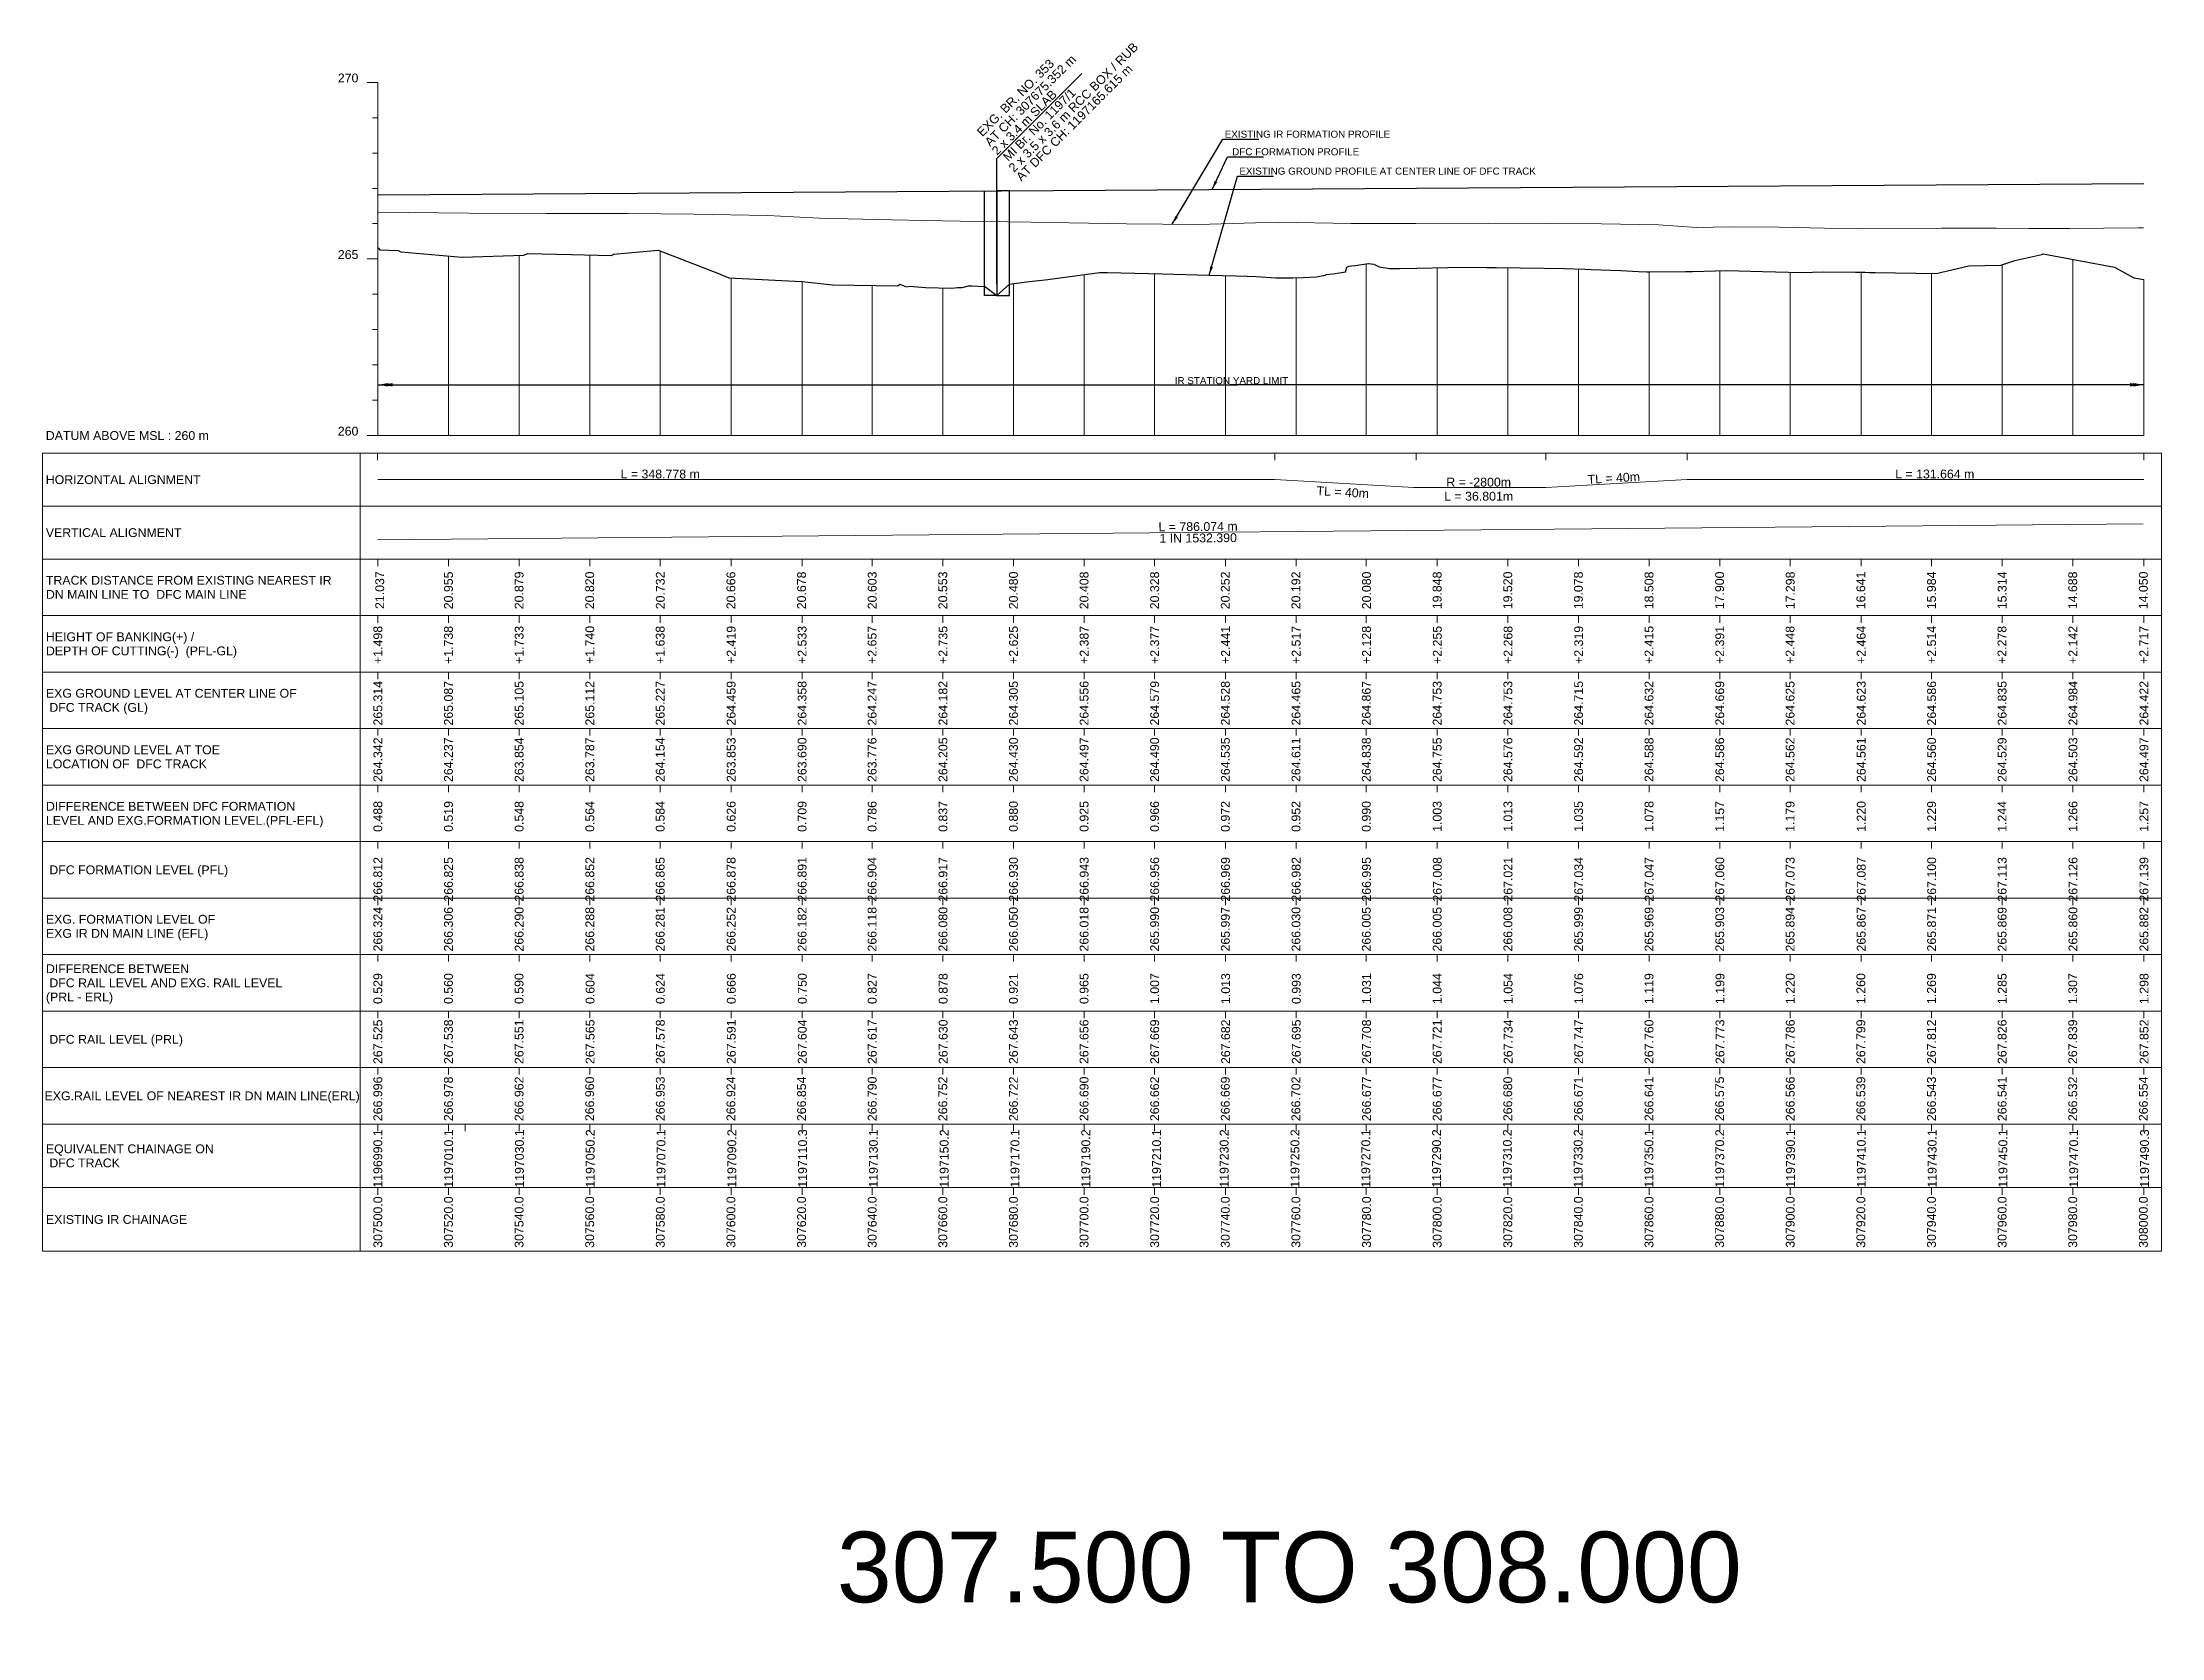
# Model space of a CAD drawing. Header units: metres. Extents: x 4905 to 19505, y -12340 to -11876.
# Drawn here: x 18905 to 19505, y -12340 to -11889 of the extents above; entities that cross this region are included whole.
import ezdxf
from ezdxf.enums import TextEntityAlignment as Align

# ---------------------------------------------------------------- set-up
doc = ezdxf.new("R2010")
doc.units = ezdxf.units.M
doc.header["$MEASUREMENT"] = 0
doc.layers.get('0').update_dxf_attribs({"lineweight": 0})
for name, color, linetype, lineweight in [('Horizontal Alignment', 7, 'Continuous', 0), ('LS BRIDGE INDICATION', 10, 'Continuous', 30), ('LS DATUM', 7, 'Continuous', 0), ('LS DATUM X', 7, 'Continuous', 0), ('LS DATUM Y', 7, 'Continuous', 0), ('LS DIFF. EXG.RL & PRO. RL', 10, 'Continuous', 0), ('LS DIFF. PFL & EFL', 10, 'Continuous', 0), ('LS EXG GL', 7, 'Continuous', 0), ('LS EXG IR CH', 7, 'Continuous', 0), ('LS EXG RL', 7, 'Continuous', 0), ('LS EXG. FL', 7, 'Continuous', 0), ('LS EXG. GL', 7, 'Continuous', 0), ('LS EXG. GL AT PRO. TOE', 7, 'Continuous', 0), ('LS EXG. IR CH', 7, 'Continuous', 0), ('LS EXG. RL', 7, 'Continuous', 0), ('LS FRAME', 7, 'Continuous', 0), ('LS PFL-EFL', 10, 'Continuous', 0), ('LS PRL-ERL', 10, 'Continuous', 0), ('LS PRO. CUT & FILL', 10, 'Continuous', 0), ('LS PRO. DFCC CH', 10, 'Continuous', 0), ('LS PRO. FL', 10, 'Continuous', 0), ('LS PRO. RL', 10, 'Continuous', 0), ('LS PROFILE EXG FL', 7, 'Continuous', 25), ('LS PROFILE EXG GL', 7, 'Continuous', 30), ('LS PROFILE PRO FL', 1, 'Continuous', 30), ('LS TICKS', 7, 'Continuous', 0), ('LS TRACK CENTER', 10, 'Continuous', 0), ("LS TRACK CENTER's", 10, 'Continuous', 0), ('Profile Fill', 7, 'Continuous', 0), ('Profile Grid', 7, 'Continuous', 0), ('Profile Horizontal Alignment', 7, 'Continuous', 0), ('Profile Vertical Alignment', 7, 'Continuous', 0)]:
    doc.layers.add(name, color=color, linetype=linetype, lineweight=lineweight)
for name, color, linetype in [("LS BRIDGE'S", 7, 'Continuous'), ('LS HORIZONTAL ALIGNMENT', 10, 'Continuous'), ('LS VERTICAL ALIGNMENT', 10, 'Continuous'), ('ref text', 3, 'Continuous'), ('STATION YARD LIMIT IN LS', 7, 'Continuous')]:
    doc.layers.add(name, color=color, linetype=linetype)
doc.styles.get("Standard").update_dxf_attribs({"font": 'arial.ttf'})
doc.styles.add('Style-Arial', font='arial.ttf')
doc.styles.add('StyleArial', font='arial.ttf')
doc.dimstyles.get("Standard").update_dxf_attribs({"dimtxt": 0.18, "dimasz": 0.18, "dimexe": 0.18, "dimexo": 0.0625, "dimgap": 0.09, "dimtad": 0, "dimtih": 1, "dimtoh": 1, "dimdec": 4, "dimzin": 0, "dimdsep": 46, "dimtxsty": 'Standard', "dimcen": 0.09, "dimadec": 0, "dimazin": 0, "dimtfac": 1, "dimtdec": 4, "dimtofl": 0, "dimtmove": 0, "dimatfit": 3, "dimfxl": 1, "dimtolj": 1, "dimtzin": 0, "dimarcsym": 0})

msp = doc.modelspace()

# ---------------------------------------------------------------- texts
at = {"layer": 'Horizontal Alignment', "color": 1, "char_height": 2.5, "attachment_point": 5, "line_spacing_factor": 0.96, "style": 'Style-Arial'}
for s, insert in [('L = 348.778 m', (19079.97, -12010.92, 0)), ('R = -2800m\\PL = 36.801m', (19311.76, -12015.21, 0)), ('L = 131.664 m', (19440.93, -12010.92, 0))]:
    msp.add_mtext(s, dxfattribs=dict(at, insert=insert))
for insert, rotation in [((19273.27, -12016.04, 0), 356.78051), ((19350.03, -12012.04, 0), 3.21949)]:
    msp.add_mtext('TL = 40m', dxfattribs=dict(at, insert=insert, rotation=rotation))
at = {"layer": "LS BRIDGE'S", "color": 10}
for s, p in [('2 x 3.5 x 3.6 m RCC BOX / RUB', (19180.15, -11925.61)), ('AT DFC CH: 1197165.615 m', (19182.24, -11928.16)), (' MI Br. No. 1197/1', (19177.85, -11923.21))]:
    msp.add_text(s, height=2.5, rotation=45, dxfattribs=at).set_placement(p)
at = {"layer": "LS BRIDGE'S"}
for s, p in [('EXG. BR. NO. 353', (19171.17, -11915.51)), ('AT CH: 307675.352 m', (19173.38, -11918.3)), ('2 x 3.4 m SLAB ', (19175.38, -11920.8))]:
    msp.add_text(s, height=2.5, rotation=45, dxfattribs=at).set_placement(p)
at = {"layer": 'LS DATUM', "color": 7, "style": 'StyleArial'}
msp.add_text('DATUM ABOVE MSL : 260 m', height=2.5, rotation=0.00003, dxfattribs=at).set_placement((18905.97, -12000), align=Align.MIDDLE_LEFT)
at = {"layer": 'LS DATUM Y', "color": 7, "lineweight": 0, "style": 'Style-Arial'}
for s, p in [('270', (18994.5, -11900)), ('270', (18994.5, -11900)), ('265', (18994.5, -11950)), ('260', (18994.5, -12000))]:
    msp.add_text(s, height=2.5, dxfattribs=at).set_placement(p, align=Align.RIGHT)
at = {"layer": 'LS DIFF. EXG.RL & PRO. RL', "color": 10, "style": 'StyleArial'}
for s, p in [('DIFFERENCE BETWEEN ', (18906, -12151)), ('(PRL - ERL)', (18906, -12159)), (' DFC RAIL LEVEL AND EXG. RAIL LEVEL ', (18906, -12155))]:
    msp.add_text(s, height=2.5, rotation=0.00003, dxfattribs=at).set_placement(p, align=Align.MIDDLE_LEFT)
at = {"layer": 'LS DIFF. PFL & EFL', "color": 10, "style": 'StyleArial'}
for s, p in [('DIFFERENCE BETWEEN DFC FORMATION ', (18906, -12105)), ('LEVEL AND EXG.FORMATION LEVEL.(PFL-EFL)', (18906, -12109))]:
    msp.add_text(s, height=2.5, rotation=0.00003, dxfattribs=at).set_placement(p, align=Align.MIDDLE_LEFT)
at = {"layer": 'LS EXG GL', "style": 'Style-Arial'}
for s, p in [('265.314', (19000, -12069.5)), ('265.087', (19020, -12069.5)), ('265.105', (19040.01, -12069.5)), ('265.112', (19060.03, -12069.5)), ('265.227', (19079.96, -12069.5)), ('264.459', (19100.05, -12069.5)), ('264.358', (19120.14, -12069.5)), ('264.247', (19139.97, -12069.5)), ('264.182', (19160.05, -12069.5)), ('264.305', (19180, -12069.5)), ('264.556', (19200.01, -12069.5)), ('264.579', (19219.99, -12069.5)), ('264.528', (19240.02, -12069.5)), ('264.465', (19260.03, -12069.5)), ('264.867', (19279.94, -12069.5)), ('264.753', (19300.01, -12069.5)), ('264.753', (19320.05, -12069.5)), ('264.715', (19340.06, -12069.5)), ('264.632', (19360.01, -12069.5)), ('264.669', (19380.03, -12069.5)), ('264.625', (19399.95, -12069.5)), ('264.623', (19420.1, -12069.5)), ('264.586', (19440.04, -12069.5)), ('264.835', (19459.99, -12069.5)), ('264.984', (19480.07, -12069.5)), ('264.422', (19500.17, -12069.5))]:
    msp.add_text(s, height=2.5, rotation=90, dxfattribs=at).set_placement(p, align=Align.MIDDLE_RIGHT)
at = {"layer": 'LS EXG IR CH', "lineweight": 0, "style": 'Style-Arial'}
for s, p in [('307500.0', (19000, -12215.47)), ('307520.0', (19020, -12215.47)), ('307540.0', (19040, -12215.47)), ('307560.0', (19060, -12215.47)), ('307580.0', (19080, -12215.47)), ('307600.0', (19100, -12215.47)), ('307620.0', (19120, -12215.47)), ('307640.0', (19140, -12215.47)), ('307660.0', (19160, -12215.47)), ('307680.0', (19180, -12215.47)), ('307700.0', (19200, -12215.47)), ('307720.0', (19220, -12215.47)), ('307740.0', (19240, -12215.47)), ('307760.0', (19260, -12215.47)), ('307780.0', (19280, -12215.47)), ('307800.0', (19300, -12215.47)), ('307820.0', (19320, -12215.47)), ('307840.0', (19340, -12215.47)), ('307860.0', (19360, -12215.47)), ('307880.0', (19380, -12215.47)), ('307900.0', (19400, -12215.47)), ('307920.0', (19420, -12215.47)), ('307940.0', (19440, -12215.47)), ('307960.0', (19460, -12215.47)), ('307980.0', (19480, -12215.47)), ('308000.0', (19500, -12215.47))]:
    msp.add_text(s, height=2.5, rotation=90, dxfattribs=at).set_placement(p, align=Align.MIDDLE_RIGHT)
at = {"layer": 'LS EXG RL', "style": 'Style-Arial'}
for s, p in [('266.996', (19000, -12181.54)), ('266.978', (19020, -12181.54)), ('266.962', (19040, -12181.54)), ('266.960', (19060, -12181.54)), ('266.953', (19080, -12181.54)), ('266.924', (19100, -12181.54)), ('266.854', (19120, -12181.54)), ('266.790', (19140, -12181.54)), ('266.752', (19160, -12181.54)), ('266.722', (19180, -12181.54)), ('266.690', (19200, -12181.54)), ('266.662', (19220, -12181.54)), ('266.669', (19240, -12181.54)), ('266.702', (19260, -12181.54)), ('266.677', (19280, -12181.54)), ('266.677', (19300, -12181.54)), ('266.680', (19320, -12181.54)), ('266.671', (19340, -12181.54)), ('266.641', (19360, -12181.54)), ('266.575', (19380, -12181.54)), ('266.566', (19400, -12181.54)), ('266.539', (19420, -12181.54)), ('266.543', (19440, -12181.54)), ('266.541', (19460, -12181.54)), ('266.532', (19480, -12181.54)), ('266.554', (19500, -12181.54))]:
    msp.add_text(s, height=2.5, rotation=90, dxfattribs=at).set_placement(p, align=Align.MIDDLE_RIGHT)
at = {"layer": 'LS EXG. FL'}
for s, p in [('266.324', (19000, -12133.5)), ('266.306', (19020, -12133.5)), ('266.290', (19040.01, -12133.5)), ('266.288', (19060.03, -12133.5)), ('266.281', (19079.96, -12133.5)), ('266.252', (19100.05, -12133.5)), ('266.182', (19120.14, -12133.5)), ('266.118', (19139.97, -12133.5)), ('266.080', (19160.05, -12133.5)), ('266.050', (19180, -12133.5)), ('266.018', (19200.01, -12133.5)), ('265.990', (19219.99, -12133.5)), ('265.997', (19240.02, -12133.5)), ('266.030', (19260.03, -12133.5)), ('266.005', (19279.94, -12133.5)), ('266.005', (19300.01, -12133.5)), ('266.008', (19320.05, -12133.5)), ('265.999', (19340.06, -12133.5)), ('265.969', (19360.01, -12133.5)), ('265.903', (19380.03, -12133.5)), ('265.894', (19399.95, -12133.5)), ('265.867', (19420.1, -12133.5)), ('265.871', (19440.04, -12133.5)), ('265.869', (19459.99, -12133.5)), ('265.860', (19480.07, -12133.5)), ('265.882', (19500.17, -12133.5))]:
    msp.add_text(s, height=2.5, rotation=90, dxfattribs=at).set_placement(p, align=Align.MIDDLE_RIGHT)
at = {"layer": 'LS EXG. FL', "style": 'StyleArial'}
for s, p in [('EXG. FORMATION LEVEL OF', (18906, -12137)), ('EXG IR DN MAIN LINE (EFL)', (18906, -12141))]:
    msp.add_text(s, height=2.5, rotation=0.00003, dxfattribs=at).set_placement(p, align=Align.MIDDLE_LEFT)
at = {"layer": 'LS EXG. GL', "color": 7, "style": 'StyleArial'}
for s, p in [('EXG GROUND LEVEL AT CENTER LINE OF ', (18906, -12073)), (' DFC TRACK (GL)', (18906, -12077))]:
    msp.add_text(s, height=2.5, rotation=0.00003, dxfattribs=at).set_placement(p, align=Align.MIDDLE_LEFT)
at = {"layer": 'LS EXG. GL AT PRO. TOE'}
for s, p in [('264.342', (19000, -12085.5)), ('264.237', (19020, -12085.5)), ('263.854', (19040.01, -12085.5)), ('263.787', (19060.03, -12085.5)), ('264.154', (19079.96, -12085.5)), ('263.853', (19100.05, -12085.5)), ('263.690', (19120.14, -12085.5)), ('263.776', (19139.97, -12085.5)), ('264.205', (19160.05, -12085.5)), ('264.430', (19180, -12085.5)), ('264.497', (19200.01, -12085.5)), ('264.490', (19219.99, -12085.5)), ('264.535', (19240.02, -12085.5)), ('264.611', (19260.03, -12085.5)), ('264.838', (19279.94, -12085.5)), ('264.755', (19300.01, -12085.5)), ('264.576', (19320.05, -12085.5)), ('264.592', (19340.06, -12085.5)), ('264.588', (19360.01, -12085.5)), ('264.586', (19380.03, -12085.5)), ('264.562', (19399.95, -12085.5)), ('264.561', (19420.1, -12085.5)), ('264.560', (19440.04, -12085.5)), ('264.529', (19459.99, -12085.5)), ('264.503', (19480.07, -12085.5)), ('264.497', (19500.17, -12085.5))]:
    msp.add_text(s, height=2.5, rotation=90, dxfattribs=at).set_placement(p, align=Align.MIDDLE_RIGHT)
at = {"layer": 'LS EXG. GL AT PRO. TOE', "color": 7, "style": 'StyleArial'}
for s, p in [('EXG GROUND LEVEL AT TOE', (18906, -12089)), ('LOCATION OF  DFC TRACK', (18906, -12093))]:
    msp.add_text(s, height=2.5, rotation=0.00003, dxfattribs=at).set_placement(p, align=Align.MIDDLE_LEFT)
at = {"layer": 'LS EXG. IR CH', "style": 'StyleArial'}
msp.add_text('EXISTING IR CHAINAGE', height=2.5, rotation=0.00003, dxfattribs=at).set_placement((18906, -12222), align=Align.MIDDLE_LEFT)
at = {"layer": 'LS EXG. RL', "style": 'StyleArial'}
msp.add_text('EXG.RAIL LEVEL OF NEAREST IR DN MAIN LINE(ERL)', height=2.5, rotation=0.00003, dxfattribs=at).set_placement((18905.61, -12187), align=Align.MIDDLE_LEFT)
at = {"layer": 'LS HORIZONTAL ALIGNMENT', "style": 'StyleArial'}
msp.add_text('HORIZONTAL ALIGNMENT', height=2.5, rotation=0.00003, dxfattribs=at).set_placement((18905.97, -12012.5), align=Align.MIDDLE_LEFT)
at = {"layer": 'LS PFL-EFL'}
for s, p in [('0.488', (19000, -12103.5)), ('0.519', (19020, -12103.5)), ('0.548', (19040.01, -12103.5)), ('0.564', (19060.03, -12103.5)), ('0.584', (19079.96, -12103.5)), ('0.626', (19100.05, -12103.5)), ('0.709', (19120.14, -12103.5)), ('0.786', (19139.97, -12103.5)), ('0.837', (19160.05, -12103.5)), ('0.880', (19180, -12103.5)), ('0.925', (19200.01, -12103.5)), ('0.966', (19219.99, -12103.5)), ('0.972', (19240.02, -12103.5)), ('0.952', (19260.03, -12103.5)), ('0.990', (19279.94, -12103.5)), ('1.003', (19300.01, -12103.5)), ('1.013', (19320.05, -12103.5)), ('1.035', (19340.06, -12103.5)), ('1.078', (19360.01, -12103.5)), ('1.157', (19380.03, -12103.5)), ('1.179', (19399.95, -12103.5)), ('1.220', (19420.1, -12103.5)), ('1.229', (19440.04, -12103.5)), ('1.244', (19459.99, -12103.5)), ('1.266', (19480.07, -12103.5)), ('1.257', (19500.17, -12103.5))]:
    msp.add_text(s, height=2.5, rotation=90, dxfattribs=at).set_placement(p, align=Align.MIDDLE_RIGHT)
for s, p in [('266.812', (19000, -12125.68)), ('266.825', (19020, -12125.68)), ('266.838', (19040.01, -12125.68)), ('266.852', (19060.03, -12125.68)), ('266.865', (19079.96, -12125.68)), ('266.878', (19100.05, -12125.68)), ('266.891', (19120.15, -12125.68)), ('266.904', (19139.97, -12125.68)), ('266.917', (19160.05, -12125.68)), ('266.930', (19180.01, -12125.68)), ('266.943', (19200.03, -12125.68)), ('266.956', (19220.01, -12125.68)), ('266.969', (19240.05, -12125.68)), ('266.982', (19260.06, -12125.68)), ('266.995', (19279.98, -12125.68)), ('267.008', (19300.05, -12125.68)), ('267.021', (19320.08, -12125.68)), ('267.034', (19340.09, -12125.68)), ('267.047', (19360.04, -12125.68)), ('267.060', (19380.06, -12125.68)), ('267.073', (19399.98, -12125.68)), ('267.087', (19420.11, -12125.68)), ('267.100', (19440.05, -12125.68)), ('267.113', (19460, -12125.68)), ('267.126', (19480.07, -12125.68)), ('267.139', (19500.17, -12125.68))]:
    msp.add_text(s, height=2.5, rotation=90, dxfattribs=at).set_placement(p, align=Align.MIDDLE_CENTER)
at = {"layer": 'LS PRL-ERL'}
for s, p in [('0.529', (19001.25, -12161)), ('0.560', (19021.25, -12161)), ('0.590', (19041.25, -12161)), ('0.604', (19061.35, -12161)), ('0.624', (19081.25, -12161)), ('0.666', (19101.35, -12161)), ('0.750', (19121.45, -12161)), ('0.827', (19141.25, -12161)), ('0.878', (19161.35, -12161)), ('0.921', (19181.25, -12161)), ('0.965', (19201.25, -12161)), ('1.007', (19221.25, -12161)), ('1.013', (19241.35, -12161)), ('0.993', (19261.35, -12161)), ('1.031', (19281.25, -12161)), ('1.044', (19301.25, -12161)), ('1.054', (19321.35, -12161)), ('1.076', (19341.35, -12161)), ('1.119', (19361.25, -12161)), ('1.199', (19381.35, -12161)), ('1.220', (19401.25, -12161)), ('1.260', (19421.25, -12161)), ('1.269', (19441.25, -12161)), ('1.285', (19461.25, -12161)), ('1.307', (19481.25, -12161)), ('1.298', (19501.45, -12161))]:
    msp.add_text(s, height=2.5, rotation=90, dxfattribs=at).set_placement(p)
at = {"layer": 'LS PRO. CUT & FILL', "color": 10, "style": 'StyleArial'}
for s, p in [('HEIGHT OF BANKING(+) /', (18906, -12057)), ('DEPTH OF CUTTING(-)  (PFL-GL)', (18906, -12061))]:
    msp.add_text(s, height=2.5, rotation=0.00003, dxfattribs=at).set_placement(p, align=Align.MIDDLE_LEFT)
at = {"layer": 'LS PRO. DFCC CH', "color": 10, "style": 'Style-Arial'}
for s, p in [('EQUIVALENT CHAINAGE ON ', (18906, -12202)), (' DFC TRACK', (18906, -12206))]:
    msp.add_text(s, height=2.5, rotation=0.00003, dxfattribs=at).set_placement(p, align=Align.MIDDLE_LEFT)
at = {"layer": 'LS PRO. DFCC CH'}
for s, p in [('1196990.1', (19001.25, -12213)), ('1197010.1', (19021.3, -12213)), ('1197030.1', (19041.35, -12213)), ('1197050.2', (19061.4, -12213)), ('1197070.1', (19081.45, -12213)), ('1197090.2', (19101.5, -12213)), ('1197110.3', (19121.54, -12213)), ('1197130.1', (19141.59, -12213)), ('1197150.2', (19161.64, -12213)), ('1197170.1', (19181.69, -12213)), ('1197190.2', (19201.74, -12213)), ('1197210.1', (19221.79, -12213)), ('1197230.2', (19240.94, -12213)), ('1197250.2', (19260.99, -12213)), ('1197270.1', (19281.04, -12213)), ('1197290.2', (19301.09, -12213)), ('1197310.2', (19321.14, -12213)), ('1197330.2', (19341.19, -12213)), ('1197350.1', (19361.23, -12213)), ('1197370.2', (19381.28, -12213)), ('1197390.1', (19401.33, -12213)), ('1197410.1', (19421.38, -12213)), ('1197430.1', (19441.43, -12213)), ('1197450.1', (19461.48, -12213)), ('1197470.1', (19481.53, -12213)), ('1197490.3', (19501.58, -12213))]:
    msp.add_text(s, height=2.5, rotation=90, dxfattribs=at).set_placement(p)
at = {"layer": 'LS PRO. FL', "color": 10, "style": 'StyleArial'}
msp.add_text(' DFC FORMATION LEVEL (PFL) ', height=2.5, rotation=0.00003, dxfattribs=at).set_placement((18906, -12123), align=Align.MIDDLE_LEFT)
at = {"layer": 'LS PRO. RL'}
for s, p in [('267.525', (19001.25, -12178)), ('267.538', (19021.25, -12178)), ('267.565', (19061.35, -12178)), ('267.578', (19081.25, -12178)), ('267.604', (19121.45, -12178)), ('267.630', (19161.35, -12178)), ('267.643', (19181.25, -12178)), ('267.656', (19201.25, -12178)), ('267.669', (19221.25, -12178)), ('267.695', (19261.35, -12178)), ('267.708', (19281.25, -12178)), ('267.734', (19321.35, -12178)), ('267.760', (19361.25, -12178)), ('267.773', (19381.35, -12178)), ('267.786', (19401.25, -12178)), ('267.799', (19421.25, -12178)), ('267.826', (19461.25, -12178)), ('267.839', (19481.25, -12178)), ('267.551', (19041.25, -12178)), ('267.591', (19101.35, -12178)), ('267.617', (19141.25, -12178)), ('267.682', (19241.35, -12178)), ('267.721', (19301.25, -12178)), ('267.747', (19341.35, -12178)), ('267.812', (19441.25, -12178)), ('267.852', (19501.45, -12178))]:
    msp.add_text(s, height=2.5, rotation=90, dxfattribs=at).set_placement(p)
at = {"layer": 'LS PRO. RL', "color": 10, "style": 'StyleArial'}
msp.add_text(' DFC RAIL LEVEL (PRL)', height=2.5, rotation=0.00003, dxfattribs=at).set_placement((18906, -12171), align=Align.MIDDLE_LEFT)
at = {"layer": 'LS PROFILE EXG FL', "color": 7, "linetype": 'Continuous', "lineweight": 0, "style": 'Style-Arial'}
msp.add_text('EXISTING IR FORMATION PROFILE', height=2, dxfattribs=at).set_placement((19239.84, -11915.66, 0))
at = {"layer": 'LS PROFILE EXG GL', "color": 7, "lineweight": 0, "style": 'Style-Arial'}
msp.add_text('EXISTING GROUND PROFILE AT CENTER LINE OF DFC TRACK', height=2, dxfattribs=at).set_placement((19243.99, -11926.12, 0))
at = {"layer": 'LS PROFILE PRO FL', "style": 'Style-Arial'}
msp.add_text('  DFC FORMATION PROFILE', height=2, dxfattribs=at).set_placement((19240.39, -11920.64))
at = {"layer": 'LS TRACK CENTER'}
for s, p in [('21.037', (19001.79, -12049.12)), ('20.955 ', (19021.25, -12049.2)), ('20.879 ', (19041.25, -12049.2)), ('20.820 ', (19061.25, -12049.2)), ('20.732 ', (19081.25, -12049.2)), ('20.666 ', (19101.25, -12049.2)), ('20.678 ', (19121.25, -12049.2)), ('20.603 ', (19141.25, -12049.2)), ('20.553 ', (19161.25, -12049.2)), ('20.480 ', (19181.25, -12049.2)), ('20.408 ', (19201.25, -12049.2)), ('20.328 ', (19221.25, -12049.2)), ('20.252 ', (19241.25, -12049.2)), ('20.192 ', (19261.25, -12049.2)), ('20.080 ', (19281.25, -12049.2)), ('19.848 ', (19301.25, -12049.2)), ('19.520 ', (19321.25, -12049.2)), ('19.078 ', (19341.25, -12049.2)), ('18.508 ', (19361.25, -12049.2)), ('17.900 ', (19381.25, -12049.2)), ('17.298 ', (19401.25, -12049.2)), ('16.641 ', (19421.25, -12049.2)), ('15.984 ', (19441.25, -12049.2)), ('15.314 ', (19461.25, -12049.2)), ('14.688 ', (19481.25, -12049.2)), ('14.050 ', (19501.25, -12049.2))]:
    msp.add_text(s, height=2.5, rotation=90, dxfattribs=at).set_placement(p)
for s, p in [('+1.498', (19000, -12059.3)), ('+1.738', (19020, -12059.3)), ('+1.733', (19040.01, -12059.3)), ('+1.740', (19060.03, -12059.3)), ('+1.638', (19079.96, -12059.3)), ('+2.419', (19100.05, -12059.3)), ('+2.533', (19120.15, -12059.3)), ('+2.657', (19139.97, -12059.3)), ('+2.735', (19160.05, -12059.3)), ('+2.625', (19180.01, -12059.3)), ('+2.387', (19200.03, -12059.3)), ('+2.377', (19220.01, -12059.3)), ('+2.441', (19240.05, -12059.3)), ('+2.517', (19260.06, -12059.3)), ('+2.128', (19279.98, -12059.3)), ('+2.255', (19300.05, -12059.3)), ('+2.268', (19320.08, -12059.3)), ('+2.319', (19340.09, -12059.3)), ('+2.415', (19360.01, -12059.3)), ('+2.391', (19380.03, -12059.3)), ('+2.448', (19399.94, -12059.3)), ('+2.464', (19420.08, -12059.3)), ('+2.514', (19440.02, -12059.3)), ('+2.278', (19459.97, -12059.3)), ('+2.717', (19500.13, -12059.3))]:
    msp.add_text(s, height=2.5, rotation=90, dxfattribs=at).set_placement(p, align=Align.MIDDLE_CENTER)
at = {"layer": "LS TRACK CENTER's", "color": 10, "style": 'StyleArial'}
for s, p in [('TRACK DISTANCE FROM EXISTING NEAREST IR ', (18906, -12041)), ('DN MAIN LINE TO  DFC MAIN LINE', (18906, -12045))]:
    msp.add_text(s, height=2.5, rotation=0.00003, dxfattribs=at).set_placement(p, align=Align.MIDDLE_LEFT)
at = {"layer": 'LS VERTICAL ALIGNMENT', "style": 'StyleArial'}
msp.add_text('VERTICAL ALIGNMENT', height=2.5, rotation=0.00003, dxfattribs=at).set_placement((18905.97, -12027.5), align=Align.MIDDLE_LEFT)
at = {"layer": 'Profile Fill', "color": 1, "style": 'Style-Arial'}
msp.add_text('+2.142', height=2.5, rotation=90, dxfattribs=at).set_placement((19480.04, -12059.3), align=Align.MIDDLE_CENTER)
at = {"layer": 'Profile Vertical Alignment', "color": 1, "insert": (19232.31, -12027.42), "char_height": 2.5, "attachment_point": 5, "rotation": 0.51204, "line_spacing_factor": 0.776524, "style": 'Style-Arial'}
msp.add_mtext('L = 786.074 m\\P1 IN 1532.390', dxfattribs=at)
at = {"layer": 'ref text', "color": 5, "insert": (19130, -12330.71), "char_height": 20, "width": 256.3165, "attachment_point": 7, "bg_fill": 3, "box_fill_scale": 1.5, "bg_fill_color": 256, "bg_fill_transparency": 0}
msp.add_mtext('307.500 TO 308.000', dxfattribs=at)
at = {"layer": 'STATION YARD LIMIT IN LS', "lineweight": 15, "insert": (19241.75, -11984.47), "char_height": 2, "attachment_point": 5, "rotation": 0.00003, "line_spacing_factor": 0.84, "style": 'Style-Arial'}
msp.add_mtext('IR STATION YARD LIMIT', dxfattribs=at)

# ---------------------------------------------------------------- linework, layer by layer
msp.add_lwpolyline([(18905, -12005), (18995, -12005)])
at = {"layer": 'LS BRIDGE INDICATION'}
for points in [[(19171.85, -11930.76), (19175.35, -11930.73), (19175.35, -11960.31), (19171.85, -11960.31)], [(19175.35, -11960.31), (19178.85, -11960.31), (19178.85, -11930.71), (19175.35, -11930.73)]]:
    msp.add_lwpolyline(points, close=True, dxfattribs=at)
at = {"layer": "LS BRIDGE'S"}
msp.add_lwpolyline([(19175.35, -11957.17), (19175.35, -11921.51), (19199.4, -11897.46)], dxfattribs=at)
at = {"layer": 'LS DATUM X', "color": 7, "linetype": 'Continuous', "lineweight": 0}
msp.add_line((19000, -12000), (19500.17, -12000), dxfattribs=at)
at = {"layer": 'LS DATUM Y', "color": 7, "linetype": 'Continuous', "lineweight": 0}
for p, q in [((18997, -11900), (19000, -11900)), ((18997, -11900), (19000, -11900)), ((19000, -12000), (19000, -11900)), ((18998.5, -11910), (19000, -11910)), ((18998.5, -11920), (19000, -11920)), ((18998.5, -11930), (19000, -11930)), ((18998.5, -11940), (19000, -11940)), ((18997, -11950), (19000, -11950)), ((18998.5, -11960), (19000, -11960)), ((18998.5, -11970), (19000, -11970)), ((18998.5, -11980), (19000, -11980)), ((18998.5, -11990), (19000, -11990)), ((18997, -12000), (19000, -12000))]:
    msp.add_line(p, q, dxfattribs=at)
at = {"layer": 'LS FRAME'}
for points in [[(18995, -12231), (18905, -12231), (18905, -12005)], [(18995, -12020), (18905, -12020)], [(18995, -12035), (18905, -12035)], [(18995, -12051), (18905, -12051)], [(18905, -12051), (18995, -12051)], [(18995, -12067), (18905, -12067)], [(18905, -12067), (18995, -12067)], [(18995, -12083), (18905, -12083)], [(18905, -12083), (18995, -12083)], [(18995, -12099), (18905, -12099)], [(18995, -12115), (18905, -12115)], [(18905, -12115), (18995, -12115)], [(18995, -12131), (18905, -12131)], [(18905, -12131), (18995, -12131)], [(18995, -12147), (18905, -12147)], [(18905, -12147), (18995, -12147)], [(18995, -12163), (18905, -12163)], [(18905, -12163), (18995, -12163)], [(18995, -12179), (18905, -12179)], [(18995, -12195), (18905, -12195)], [(18995, -12213), (18905, -12213)]]:
    msp.add_lwpolyline(points, dxfattribs=at)
at = {"layer": 'LS FRAME', "color": 7, "linetype": 'Continuous', "lineweight": 0, "flags": 128}
for points in [[(18995, -12020), (19505.17, -12020), (19505.17, -12005), (18995, -12005), (18995, -12020)], [(18995, -12035), (19505.17, -12035), (19505.17, -12020), (18995, -12020), (18995, -12035)], [(18995, -12051), (19505.17, -12051), (19505.17, -12035), (18995, -12035), (18995, -12051)], [(18995, -12067), (19505.17, -12067), (19505.17, -12051), (18995, -12051), (18995, -12067)], [(18995, -12083), (19505.17, -12083), (19505.17, -12067), (18995, -12067), (18995, -12083)], [(18995, -12099), (19505.17, -12099), (19505.17, -12083), (18995, -12083), (18995, -12099)], [(18995, -12115), (19505.17, -12115), (19505.17, -12099), (18995, -12099), (18995, -12115)], [(18995, -12131), (19505.17, -12131), (19505.17, -12115), (18995, -12115), (18995, -12131)], [(18995, -12147), (19505.17, -12147), (19505.17, -12131), (18995, -12131), (18995, -12147)], [(18995, -12163), (19505.17, -12163), (19505.17, -12147), (18995, -12147), (18995, -12163)], [(18995, -12179), (19505.17, -12179), (19505.17, -12163), (18995, -12163), (18995, -12179)], [(18995, -12195), (19505.17, -12195), (19505.17, -12179), (18995, -12179), (18995, -12195)], [(18995, -12213), (19505.17, -12213), (19505.17, -12195), (18995, -12195), (18995, -12213)], [(18995, -12231), (19505.17, -12231), (19505.17, -12213), (18995, -12213), (18995, -12231)]]:
    msp.add_lwpolyline(points, close=True, dxfattribs=at)
at = {"layer": 'LS PROFILE EXG FL', "lineweight": 0}
msp.add_lwpolyline([(19000, -11936.76), (19025.74, -11936.99), (19047.65, -11937.16), (19070.84, -11937.08), (19089.52, -11937.3), (19110.35, -11937.65), (19125.12, -11938.46), (19145.44, -11938.95), (19164.95, -11939.29), (19184.98, -11939.57), (19212.01, -11940.01), (19232.43, -11940.24), (19254.98, -11939.62), (19275.61, -11939.94), (19294.01, -11939.97), (19314.61, -11939.89), (19346.53, -11940.04), (19362.72, -11940.36), (19373.48, -11941.09), (19382.88, -11940.92), (19396.89, -11940.99), (19409.67, -11941.26), (19420.05, -11941.33), (19442.74, -11941.28), (19457.02, -11941.29), (19458.35, -11941.3), (19467.59, -11941.37), (19472.37, -11941.38), (19479.13, -11941.41), (19498.51, -11941.21), (19500, -11941.18)], dxfattribs=at)
at = {"layer": 'LS PROFILE EXG GL', "flags": 128}
msp.add_lwpolyline([(19000, -11946.86), (19000.05, -11946.85), (19000.59, -11947.45), (19005.72, -11947.64), (19006.48, -11948.02), (19023.85, -11949.45), (19041.39, -11948.91), (19042.37, -11948.41), (19054.73, -11948.78), (19066.2, -11949), (19066.7, -11948.66), (19079.4, -11947.51), (19095.99, -11953.91), (19099.43, -11955.38), (19120.06, -11956.41), (19128.9, -11957.36), (19147.28, -11957.64), (19147.88, -11957.18), (19149.76, -11957.85), (19150.57, -11957.72), (19155.12, -11958.05), (19162.54, -11958.25), (19164.3, -11958.11), (19165.49, -11958.11), (19167.25, -11957.65), (19168.35, -11957.57), (19171.61, -11957.76), (19171.85, -11957.74), (19175.35, -11960.31), (19178.85, -11957.1), (19183.74, -11956.47), (19189.71, -11955.83), (19204.42, -11953.85), (19204.51, -11953.84), (19205, -11953.82), (19206.63, -11953.86), (19222.09, -11954.26), (19235.43, -11954.61), (19243, -11954.8), (19246.2, -11954.84), (19248.76, -11955), (19254.29, -11955.34), (19259.13, -11955.39), (19262.09, -11955.25), (19265.71, -11955.09), (19268.37, -11954.62), (19268.5, -11954.38), (19270.53, -11954.23), (19274.04, -11953.6), (19274.4, -11952.32), (19274.83, -11952.12), (19275.09, -11952.05), (19275.74, -11951.96), (19276.82, -11951.81), (19280.53, -11951.25), (19280.65, -11951.24), (19281.33, -11951.36), (19282.1, -11951.5), (19283.62, -11952.23), (19286.54, -11952.72), (19289.38, -11952.66), (19294.26, -11952.57), (19303.03, -11952.42), (19306.73, -11952.35), (19314.02, -11952.39), (19314.8, -11952.39), (19316.67, -11952.42), (19330.32, -11952.61), (19335.87, -11952.68), (19341.79, -11952.91), (19343.65, -11952.98), (19352.05, -11953.31), (19356.98, -11953.55), (19359.41, -11953.67), (19359.83, -11953.68), (19370.32, -11953.57), (19372.33, -11953.55), (19382.09, -11953.25), (19392.14, -11953.57), (19403.16, -11953.83), (19409.43, -11953.68), (19418.52, -11953.76), (19421.19, -11953.78), (19422.49, -11953.83), (19424.06, -11953.85), (19441.3, -11954.16), (19450.62, -11951.95), (19459.67, -11951.76), (19463.62, -11950.46), (19471.28, -11948.72), (19471.66, -11948.59), (19491.82, -11952.35), (19497.35, -11955.33), (19500.17, -11955.78)], dxfattribs=at)
at = {"layer": 'LS PROFILE PRO FL'}
msp.add_line((19000, -11931.88), (19500.17, -11928.61), dxfattribs=at)
at = {"layer": 'LS TICKS', "color": 7, "linetype": 'Continuous', "lineweight": 0, "flags": 128}
for points in [[(18999.92, -12007), (18999.92, -12005)], [(19294.03, -12007), (19294.03, -12005)], [(19330.83, -12007), (19330.83, -12005)], [(19370.83, -12007), (19370.83, -12005)], [(19500.17, -12007), (19500.17, -12005)], [(19000, -12037), (19000, -12035)], [(19020, -12037), (19020, -12035)], [(19040.01, -12037), (19040.01, -12035)], [(19060.03, -12037), (19060.03, -12035)], [(19079.96, -12037), (19079.96, -12035)], [(19100.05, -12037), (19100.05, -12035)], [(19120.14, -12037), (19120.14, -12035)], [(19139.97, -12037), (19139.97, -12035)], [(19160.05, -12037), (19160.05, -12035)], [(19180, -12037), (19180, -12035)], [(19200.01, -12037), (19200.01, -12035)], [(19219.99, -12037), (19219.99, -12035)], [(19240.02, -12037), (19240.02, -12035)], [(19260.03, -12037), (19260.03, -12035)], [(19279.94, -12037), (19279.94, -12035)], [(19300.01, -12037), (19300.01, -12035)], [(19320.05, -12037), (19320.05, -12035)], [(19340.06, -12037), (19340.06, -12035)], [(19360.01, -12037), (19360.01, -12035)], [(19380.03, -12037), (19380.03, -12035)], [(19399.95, -12037), (19399.95, -12035)], [(19420.1, -12037), (19420.1, -12035)], [(19440.04, -12037), (19440.04, -12035)], [(19459.99, -12037), (19459.99, -12035)], [(19480.07, -12037), (19480.07, -12035)], [(19500.17, -12037), (19500.17, -12035)], [(19000, -12053), (19000, -12051)], [(19020, -12053), (19020, -12051)], [(19040.01, -12053), (19040.01, -12051)], [(19060.03, -12053), (19060.03, -12051)], [(19079.96, -12053), (19079.96, -12051)], [(19100.05, -12053), (19100.05, -12051)], [(19120.14, -12053), (19120.14, -12051)], [(19139.97, -12053), (19139.97, -12051)], [(19160.05, -12053), (19160.05, -12051)], [(19180, -12053), (19180, -12051)], [(19200.01, -12053), (19200.01, -12051)], [(19219.99, -12053), (19219.99, -12051)], [(19240.02, -12053), (19240.02, -12051)], [(19260.03, -12053), (19260.03, -12051)], [(19279.94, -12053), (19279.94, -12051)], [(19300.01, -12053), (19300.01, -12051)], [(19320.05, -12053), (19320.05, -12051)], [(19340.06, -12053), (19340.06, -12051)], [(19360.01, -12053), (19360.01, -12051)], [(19380.03, -12053), (19380.03, -12051)], [(19399.95, -12053), (19399.95, -12051)], [(19420.1, -12053), (19420.1, -12051)], [(19440.04, -12053), (19440.04, -12051)], [(19459.99, -12053), (19459.99, -12051)], [(19480.07, -12053), (19480.07, -12051)], [(19500.17, -12053), (19500.17, -12051)], [(19000, -12069), (19000, -12067)], [(19020, -12069), (19020, -12067)], [(19040.01, -12069), (19040.01, -12067)], [(19060.03, -12069), (19060.03, -12067)], [(19079.96, -12069), (19079.96, -12067)], [(19100.05, -12069), (19100.05, -12067)], [(19120.14, -12069), (19120.14, -12067)], [(19139.97, -12069), (19139.97, -12067)], [(19160.05, -12069), (19160.05, -12067)], [(19180, -12069), (19180, -12067)], [(19200.01, -12069), (19200.01, -12067)], [(19219.99, -12069), (19219.99, -12067)], [(19240.02, -12069), (19240.02, -12067)], [(19260.03, -12069), (19260.03, -12067)], [(19279.94, -12069), (19279.94, -12067)], [(19300.01, -12069), (19300.01, -12067)], [(19320.05, -12069), (19320.05, -12067)], [(19340.06, -12069), (19340.06, -12067)], [(19360.01, -12069), (19360.01, -12067)], [(19380.03, -12069), (19380.03, -12067)], [(19399.95, -12069), (19399.95, -12067)], [(19420.1, -12069), (19420.1, -12067)], [(19440.04, -12069), (19440.04, -12067)], [(19459.99, -12069), (19459.99, -12067)], [(19480.07, -12069), (19480.07, -12067)], [(19500.17, -12069), (19500.17, -12067)], [(19000, -12085), (19000, -12083)], [(19020, -12085), (19020, -12083)], [(19040.01, -12085), (19040.01, -12083)], [(19060.03, -12085), (19060.03, -12083)], [(19079.96, -12085), (19079.96, -12083)], [(19100.05, -12085), (19100.05, -12083)], [(19120.14, -12085), (19120.14, -12083)], [(19139.97, -12085), (19139.97, -12083)], [(19160.05, -12085), (19160.05, -12083)], [(19180, -12085), (19180, -12083)], [(19200.01, -12085), (19200.01, -12083)], [(19219.99, -12085), (19219.99, -12083)], [(19240.02, -12085), (19240.02, -12083)], [(19260.03, -12085), (19260.03, -12083)], [(19279.94, -12085), (19279.94, -12083)], [(19300.01, -12085), (19300.01, -12083)], [(19320.05, -12085), (19320.05, -12083)], [(19340.06, -12085), (19340.06, -12083)], [(19360.01, -12085), (19360.01, -12083)], [(19380.03, -12085), (19380.03, -12083)], [(19399.95, -12085), (19399.95, -12083)], [(19420.1, -12085), (19420.1, -12083)], [(19440.04, -12085), (19440.04, -12083)], [(19459.99, -12085), (19459.99, -12083)], [(19480.07, -12085), (19480.07, -12083)], [(19500.17, -12085), (19500.17, -12083)], [(19000, -12101), (19000, -12099)], [(19020, -12101), (19020, -12099)], [(19040.01, -12101), (19040.01, -12099)], [(19060.03, -12101), (19060.03, -12099)], [(19079.96, -12101), (19079.96, -12099)], [(19100.05, -12101), (19100.05, -12099)], [(19120.14, -12101), (19120.14, -12099)], [(19139.97, -12101), (19139.97, -12099)], [(19160.05, -12101), (19160.05, -12099)], [(19180, -12101), (19180, -12099)], [(19200.01, -12101), (19200.01, -12099)], [(19219.99, -12101), (19219.99, -12099)], [(19240.02, -12101), (19240.02, -12099)], [(19260.03, -12101), (19260.03, -12099)], [(19279.94, -12101), (19279.94, -12099)], [(19300.01, -12101), (19300.01, -12099)], [(19320.05, -12101), (19320.05, -12099)], [(19340.06, -12101), (19340.06, -12099)], [(19360.01, -12101), (19360.01, -12099)], [(19380.03, -12101), (19380.03, -12099)], [(19399.95, -12101), (19399.95, -12099)], [(19420.1, -12101), (19420.1, -12099)], [(19440.04, -12101), (19440.04, -12099)], [(19459.99, -12101), (19459.99, -12099)], [(19480.07, -12101), (19480.07, -12099)], [(19500.17, -12101), (19500.17, -12099)], [(19000, -12117), (19000, -12115)], [(19020, -12117), (19020, -12115)], [(19040.01, -12117), (19040.01, -12115)], [(19060.03, -12117), (19060.03, -12115)], [(19079.96, -12117), (19079.96, -12115)], [(19100.05, -12117), (19100.05, -12115)], [(19120.14, -12117), (19120.14, -12115)], [(19139.97, -12117), (19139.97, -12115)], [(19160.05, -12117), (19160.05, -12115)], [(19180, -12117), (19180, -12115)], [(19200.01, -12117), (19200.01, -12115)], [(19219.99, -12117), (19219.99, -12115)], [(19240.02, -12117), (19240.02, -12115)], [(19260.03, -12117), (19260.03, -12115)], [(19279.94, -12117), (19279.94, -12115)], [(19300.01, -12117), (19300.01, -12115)], [(19320.05, -12117), (19320.05, -12115)], [(19340.06, -12117), (19340.06, -12115)], [(19360.01, -12117), (19360.01, -12115)], [(19380.03, -12117), (19380.03, -12115)], [(19399.95, -12117), (19399.95, -12115)], [(19420.1, -12117), (19420.1, -12115)], [(19440.04, -12117), (19440.04, -12115)], [(19459.99, -12117), (19459.99, -12115)], [(19480.07, -12117), (19480.07, -12115)], [(19500.17, -12117), (19500.17, -12115)], [(19000, -12133), (19000, -12131)], [(19020, -12133), (19020, -12131)], [(19040.01, -12133), (19040.01, -12131)], [(19060.03, -12133), (19060.03, -12131)], [(19079.96, -12133), (19079.96, -12131)], [(19100.05, -12133), (19100.05, -12131)], [(19120.14, -12133), (19120.14, -12131)], [(19139.97, -12133), (19139.97, -12131)], [(19160.05, -12133), (19160.05, -12131)], [(19180, -12133), (19180, -12131)], [(19200.01, -12133), (19200.01, -12131)], [(19219.99, -12133), (19219.99, -12131)], [(19240.02, -12133), (19240.02, -12131)], [(19260.03, -12133), (19260.03, -12131)], [(19279.94, -12133), (19279.94, -12131)], [(19300.01, -12133), (19300.01, -12131)], [(19320.05, -12133), (19320.05, -12131)], [(19340.06, -12133), (19340.06, -12131)], [(19360.01, -12133), (19360.01, -12131)], [(19380.03, -12133), (19380.03, -12131)], [(19399.95, -12133), (19399.95, -12131)], [(19420.1, -12133), (19420.1, -12131)], [(19440.04, -12133), (19440.04, -12131)], [(19459.99, -12133), (19459.99, -12131)], [(19480.07, -12133), (19480.07, -12131)], [(19500.17, -12133), (19500.17, -12131)], [(19000, -12149), (19000, -12147)], [(19020, -12149), (19020, -12147)], [(19040.01, -12149), (19040.01, -12147)], [(19060.03, -12149), (19060.03, -12147)], [(19079.96, -12149), (19079.96, -12147)], [(19100.05, -12149), (19100.05, -12147)], [(19120.14, -12149), (19120.14, -12147)], [(19139.97, -12149), (19139.97, -12147)], [(19160.05, -12149), (19160.05, -12147)], [(19180, -12149), (19180, -12147)], [(19200.01, -12149), (19200.01, -12147)], [(19219.99, -12149), (19219.99, -12147)], [(19240.02, -12149), (19240.02, -12147)], [(19260.03, -12149), (19260.03, -12147)], [(19279.94, -12149), (19279.94, -12147)], [(19300.01, -12149), (19300.01, -12147)], [(19320.05, -12149), (19320.05, -12147)], [(19340.06, -12149), (19340.06, -12147)], [(19360.01, -12149), (19360.01, -12147)], [(19380.03, -12149), (19380.03, -12147)], [(19399.95, -12149), (19399.95, -12147)], [(19420.1, -12149), (19420.1, -12147)], [(19440.04, -12149), (19440.04, -12147)], [(19459.99, -12149), (19459.99, -12147)], [(19480.07, -12149), (19480.07, -12147)], [(19500.17, -12149), (19500.17, -12147)], [(19000, -12165), (19000, -12163)], [(19020, -12165), (19020, -12163)], [(19040.01, -12165), (19040.01, -12163)], [(19060.03, -12165), (19060.03, -12163)], [(19079.96, -12165), (19079.96, -12163)], [(19100.05, -12165), (19100.05, -12163)], [(19120.14, -12165), (19120.14, -12163)], [(19139.97, -12165), (19139.97, -12163)], [(19160.05, -12165), (19160.05, -12163)], [(19180, -12165), (19180, -12163)], [(19200.01, -12165), (19200.01, -12163)], [(19219.99, -12165), (19219.99, -12163)], [(19240.02, -12165), (19240.02, -12163)], [(19260.03, -12165), (19260.03, -12163)], [(19279.94, -12165), (19279.94, -12163)], [(19300.01, -12165), (19300.01, -12163)], [(19320.05, -12165), (19320.05, -12163)], [(19340.06, -12165), (19340.06, -12163)], [(19360.01, -12165), (19360.01, -12163)], [(19380.03, -12165), (19380.03, -12163)], [(19399.95, -12165), (19399.95, -12163)], [(19420.1, -12165), (19420.1, -12163)], [(19440.04, -12165), (19440.04, -12163)], [(19459.99, -12165), (19459.99, -12163)], [(19480.07, -12165), (19480.07, -12163)], [(19500.17, -12165), (19500.17, -12163)], [(19000, -12181), (19000, -12179)], [(19020, -12181), (19020, -12179)], [(19040.01, -12181), (19040.01, -12179)], [(19060.03, -12181), (19060.03, -12179)], [(19079.96, -12181), (19079.96, -12179)], [(19100.05, -12181), (19100.05, -12179)], [(19120.14, -12181), (19120.14, -12179)], [(19139.97, -12181), (19139.97, -12179)], [(19160.05, -12181), (19160.05, -12179)], [(19180, -12181), (19180, -12179)], [(19200.01, -12181), (19200.01, -12179)], [(19219.99, -12181), (19219.99, -12179)], [(19240.02, -12181), (19240.02, -12179)], [(19260.03, -12181), (19260.03, -12179)], [(19279.94, -12181), (19279.94, -12179)], [(19300.01, -12181), (19300.01, -12179)], [(19320.05, -12181), (19320.05, -12179)], [(19340.06, -12181), (19340.06, -12179)], [(19360.01, -12181), (19360.01, -12179)], [(19380.03, -12181), (19380.03, -12179)], [(19399.95, -12181), (19399.95, -12179)], [(19420.1, -12181), (19420.1, -12179)], [(19440.04, -12181), (19440.04, -12179)], [(19459.99, -12181), (19459.99, -12179)], [(19480.07, -12181), (19480.07, -12179)], [(19500.17, -12181), (19500.17, -12179)], [(19000, -12197), (19000, -12195)], [(19020, -12197), (19020, -12195)], [(19024.7, -12197), (19024.7, -12195)], [(19040.01, -12197), (19040.01, -12195)], [(19060.03, -12197), (19060.03, -12195)], [(19079.96, -12197), (19079.96, -12195)], [(19100.05, -12197), (19100.05, -12195)], [(19120.14, -12197), (19120.14, -12195)], [(19139.97, -12197), (19139.97, -12195)], [(19160.05, -12197), (19160.05, -12195)], [(19180, -12197), (19180, -12195)], [(19200.01, -12197), (19200.01, -12195)], [(19219.99, -12197), (19219.99, -12195)], [(19240.02, -12197), (19240.02, -12195)], [(19260.03, -12197), (19260.03, -12195)], [(19279.94, -12197), (19279.94, -12195)], [(19300.01, -12197), (19300.01, -12195)], [(19320.05, -12197), (19320.05, -12195)], [(19340.06, -12197), (19340.06, -12195)], [(19360.01, -12197), (19360.01, -12195)], [(19380.03, -12197), (19380.03, -12195)], [(19399.95, -12197), (19399.95, -12195)], [(19420.1, -12197), (19420.1, -12195)], [(19440.04, -12197), (19440.04, -12195)], [(19459.99, -12197), (19459.99, -12195)], [(19480.07, -12197), (19480.07, -12195)], [(19500.17, -12197), (19500.17, -12195)], [(19000, -12215), (19000, -12213)], [(19020, -12215), (19020, -12213)], [(19040.01, -12215), (19040.01, -12213)], [(19060.03, -12215), (19060.03, -12213)], [(19079.96, -12215), (19079.96, -12213)], [(19100.05, -12215), (19100.05, -12213)], [(19120.14, -12215), (19120.14, -12213)], [(19139.97, -12215), (19139.97, -12213)], [(19160.05, -12215), (19160.05, -12213)], [(19180, -12215), (19180, -12213)], [(19200.01, -12215), (19200.01, -12213)], [(19219.99, -12215), (19219.99, -12213)], [(19240.02, -12215), (19240.02, -12213)], [(19260.03, -12215), (19260.03, -12213)], [(19279.94, -12215), (19279.94, -12213)], [(19300.01, -12215), (19300.01, -12213)], [(19320.05, -12215), (19320.05, -12213)], [(19340.06, -12215), (19340.06, -12213)], [(19360.01, -12215), (19360.01, -12213)], [(19380.03, -12215), (19380.03, -12213)], [(19399.95, -12215), (19399.95, -12213)], [(19420.1, -12215), (19420.1, -12213)], [(19440.04, -12215), (19440.04, -12213)], [(19459.99, -12215), (19459.99, -12213)], [(19480.07, -12215), (19480.07, -12213)], [(19500.17, -12215), (19500.17, -12213)]]:
    msp.add_lwpolyline(points, dxfattribs=at)
at = {"layer": 'LS TICKS', "color": 7, "linetype": 'Continuous', "lineweight": 0, "elevation": 0, "flags": 128}
msp.add_lwpolyline([(19254.03, -12007), (19254.03, -12005)], dxfattribs=at)
at = {"layer": 'Profile Grid', "flags": 128}
for points in [[(19000, -12000), (19000, -11946.86)], [(19020, -12000), (19020, -11949.13)], [(19040.01, -12000), (19040.01, -11948.95)], [(19060.03, -12000), (19060.03, -11948.88)], [(19079.96, -12000), (19079.96, -11947.73)], [(19100.05, -12000), (19100.05, -11955.41)], [(19200.01, -12000), (19200.01, -11954.44)], [(19219.99, -12000), (19219.99, -11954.21)], [(19240.02, -12000), (19240.02, -11954.72)], [(19260.03, -12000), (19260.03, -11955.35)], [(19279.94, -12000), (19279.94, -11951.33)], [(19300.01, -12000), (19300.01, -11952.47)], [(19320.05, -12000), (19320.05, -11952.47)], [(19340.06, -12000), (19340.06, -11952.85)], [(19360.01, -12000), (19360.01, -11953.68)], [(19380.03, -12000), (19380.03, -11953.31)], [(19399.95, -12000), (19399.95, -11953.75)], [(19420.1, -12000), (19420.1, -11953.77)], [(19440.04, -12000), (19440.04, -11954.14)], [(19459.99, -12000), (19459.99, -11951.65)], [(19480.07, -12000), (19480.07, -11950.16)], [(19120.14, -12000), (19120.14, -11956.42)], [(19139.97, -12000), (19139.97, -11957.53)], [(19160.05, -12000), (19160.05, -11958.18)], [(19180, -12000), (19180, -11956.95)], [(19500.17, -12000), (19500.17, -11955.78)]]:
    msp.add_lwpolyline(points, dxfattribs=at)
at = {"layer": 'Profile Horizontal Alignment', "color": 1, "lineweight": 0, "elevation": 0, "flags": 128}
msp.add_lwpolyline([(19000, -12012.5), (19254.03, -12012.5), (19254.03, -12012.5), (19293.41, -12014.75), (19293.41, -12014.75), (19330.83, -12014.71), (19330.83, -12014.71), (19370.83, -12012.5), (19370.83, -12012.5), (19500.17, -12012.5)], dxfattribs=at)
at = {"layer": 'Profile Vertical Alignment', "color": 1, "linetype": 'Continuous', "lineweight": 0, "flags": 128}
msp.add_lwpolyline([(18999.92, -12029.5), (19499.92, -12025.03)], dxfattribs=at)

msp.set_redraw_order([(e.dxf.handle, doc.entitydb.next_handle()) for e in msp.query("TEXT MTEXT ATTDEF DIMENSION ARC_DIMENSION")])  # texts and dimensions are drawn at this point

# ---------------------------------------------------------------- leaders
at = {"layer": 'LS PROFILE EXG FL', "color": 7, "lineweight": -3}
msp.add_leader([(19224.95, -11940.16, 0), (19239.33, -11916.11, 0), (19249.47, -11916.11, 0)], dimstyle='Standard', override={"dimasz": 2.5, "dimexe": 0.25, "dimexo": 0.25, "dimgap": 0.25, "dimtad": 0, "dimtih": 0, "dimtoh": 0, "dimzin": 11, "dimadec": 4, "dimazin": 3, "dimatfit": 1, "dimfrac": 2, "dimtolj": 0, "dimtzin": 11}, dxfattribs=at)
at = {"layer": 'LS PROFILE EXG GL', "color": 7, "lineweight": -3}
msp.add_leader([(19235.43, -11954.61, 0), (19243.48, -11926.58, 0), (19253.62, -11926.58, 0)], dimstyle='Standard', override={"dimasz": 2.5, "dimexe": 0.25, "dimexo": 0.25, "dimgap": 0.25, "dimtad": 0, "dimtih": 0, "dimtoh": 0, "dimzin": 11, "dimadec": 4, "dimazin": 3, "dimatfit": 1, "dimfrac": 2, "dimtolj": 0, "dimtzin": 11}, dxfattribs=at)
at = {"layer": 'LS PROFILE PRO FL', "lineweight": -3}
msp.add_leader([(19236.27, -11930.33), (19240.67, -11921.1), (19250.81, -11921.1)], dimstyle='Standard', override={"dimasz": 2.5, "dimexe": 0.25, "dimexo": 0.25, "dimgap": 0.25, "dimtad": 0, "dimtih": 0, "dimtoh": 0, "dimzin": 11, "dimadec": 4, "dimazin": 3, "dimatfit": 1, "dimfrac": 2, "dimtolj": 0, "dimtzin": 11}, dxfattribs=at)
at = {"layer": 'STATION YARD LIMIT IN LS', "lineweight": 15}
for points in [[(19000, -11985.64), (19242.21, -11985.64)], [(19001.24, -11985.64), (19243.45, -11985.64)], [(19499.25, -11985.64), (19241.28, -11985.64)], [(19500.17, -11985.64), (19242.21, -11985.64)]]:
    msp.add_leader(points, dimstyle='Standard', override={"dimasz": 3}, dxfattribs=at)

doc.saveas('drawing.dxf')
